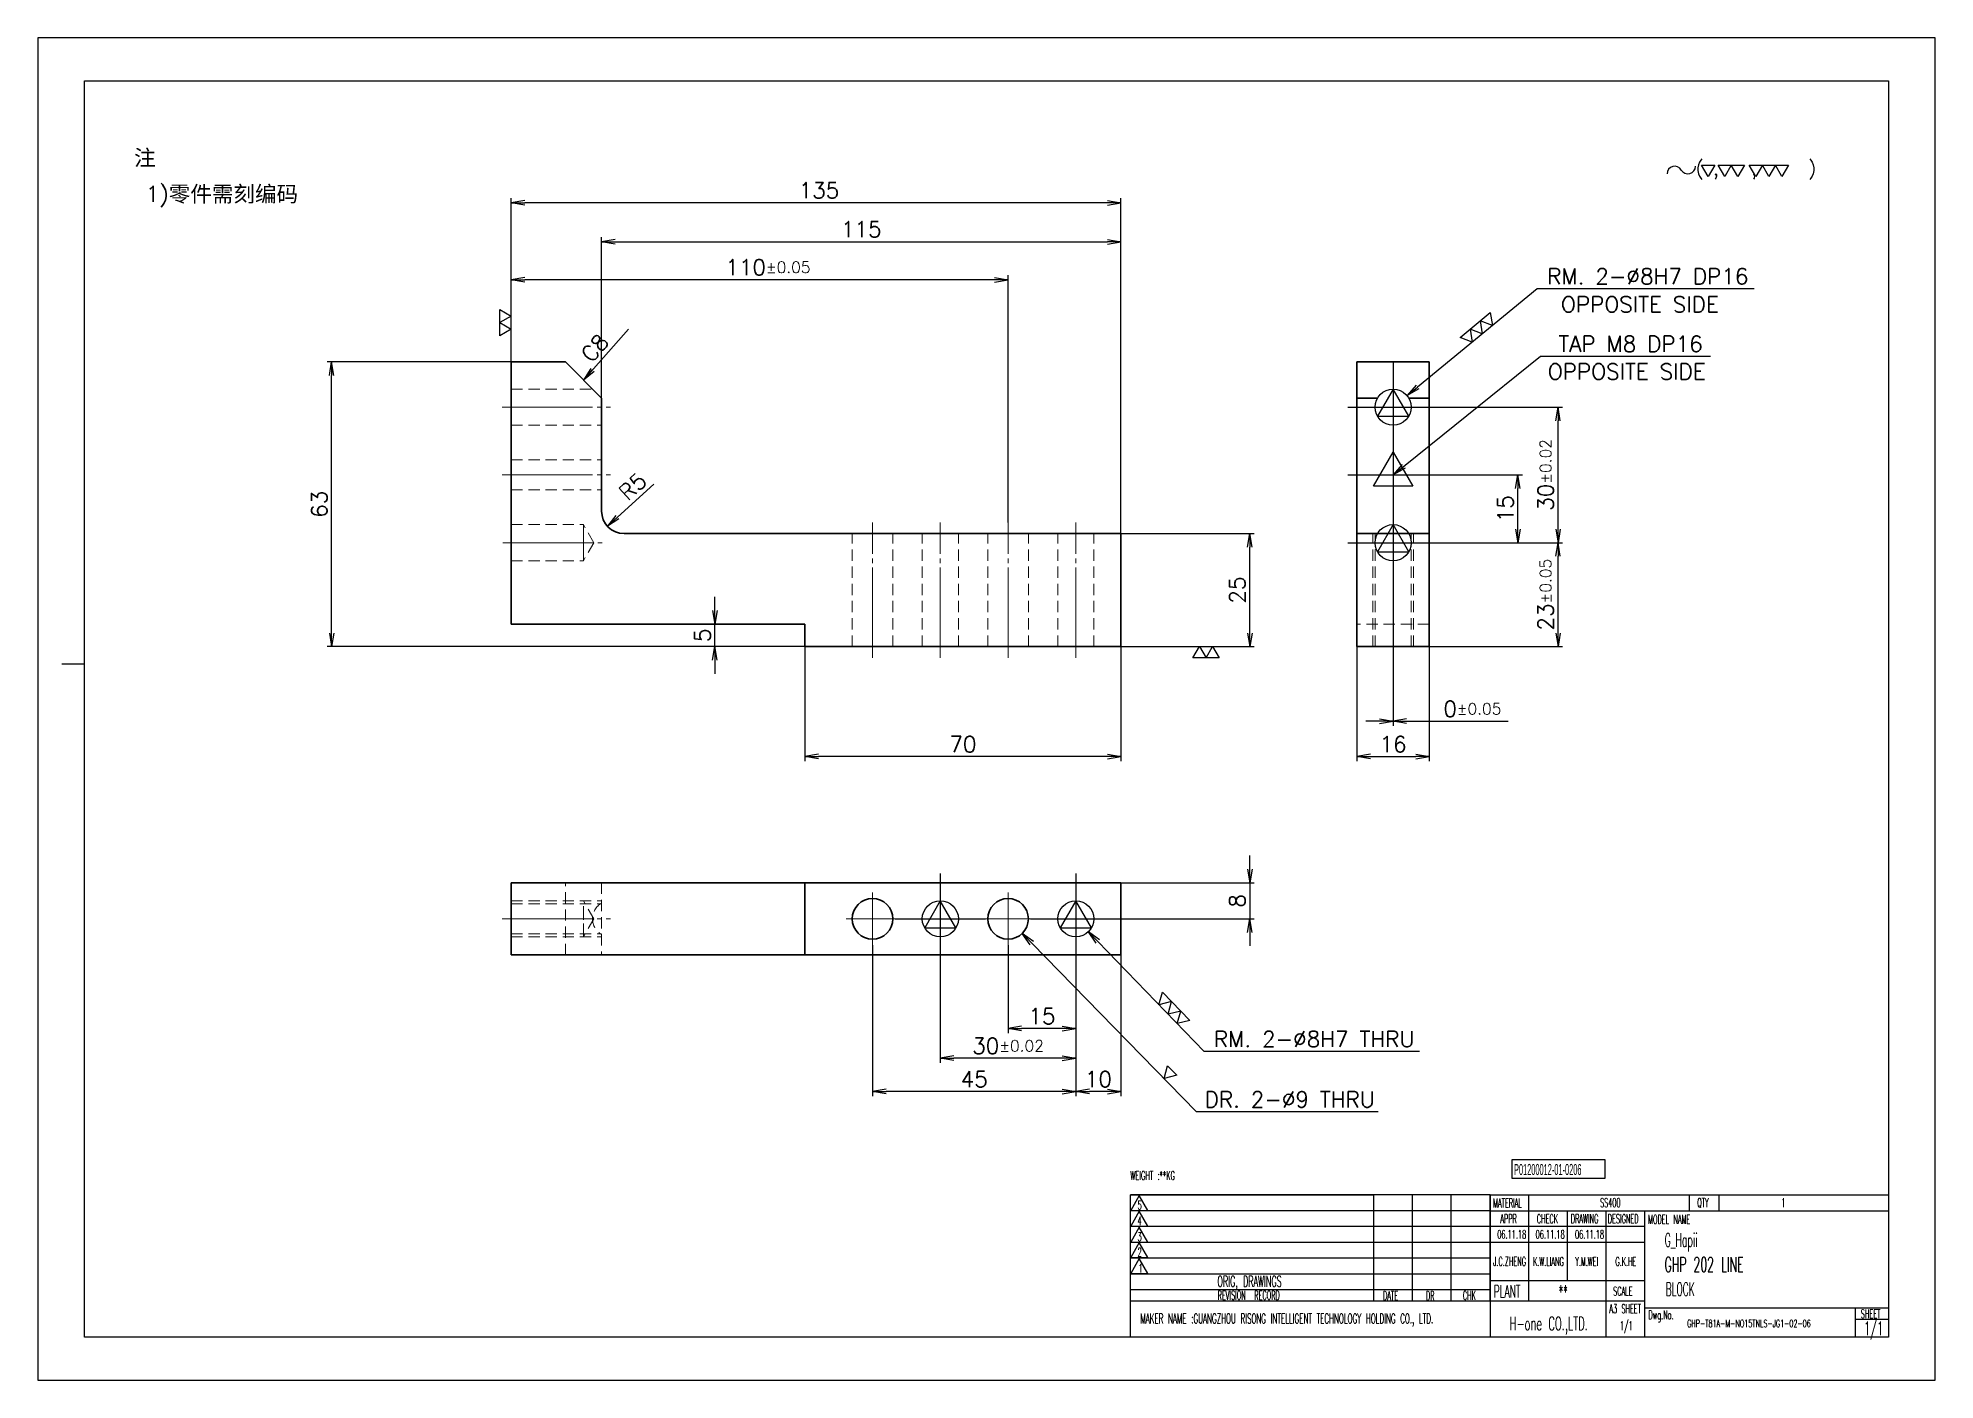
# Model space of a CAD drawing. Header units: millimetres. Extents: x 5606 to 13175, y -3239 to -2051.
# Drawn here: x 9297.2 to 9717.2, y -3239.2 to -2942.2 of the extents above; entities that cross this region are included whole.
import ezdxf
from ezdxf.enums import TextEntityAlignment as Align

# ---------------------------------------------------------------- set-up
doc = ezdxf.new("R2010")
doc.units = ezdxf.units.MM
doc.linetypes.add('CENTER-HOKUTO', pattern=[23, 20, -1, 1, -1])
doc.linetypes.add('HIDDEN-HOKUTO', pattern=[3.8, 2.5, -1.3])
doc.layers.add('AM_7', color=2, linetype='CENTER-HOKUTO', lineweight=30)
doc.layers.add('AM_HID', color=1, linetype='HIDDEN-HOKUTO', lineweight=25)
doc.layers.add('title_frame', color=7, linetype='Continuous')
doc.layers.add('word_dim', color=253, linetype='Continuous')
doc.styles.add('MX_NOTE_STANDARD', font='txt.shx', dxfattribs={"bigfont": 'bigfont.shx'})
doc.styles.get("Standard").update_dxf_attribs({"font": 'romans.shx', "bigfont": 'bigfont.shx'})
doc.dimstyles.new('RS1-1', dxfattribs={"dimtxt": 3.5, "dimasz": 3, "dimexe": 1, "dimexo": 0, "dimgap": 1, "dimtad": 3, "dimdsep": 46, "dimtxsty": 'Standard', "dimblk1": 'OPEN', "dimblk2": 'OPEN', "dimsah": 1, "dimcen": 0, "dimclrd": 256, "dimclre": 256, "dimclrt": 3, "dimazin": 2, "dimtfac": 1, "dimtmove": 0, "dimatfit": 3, "dimldrblk": 'OPEN', "dimfxl": 0, "dimtolj": 1, "dimtzin": 0, "dimarcsym": 0})

msp = doc.modelspace()

# ---------------------------------------------------------------- texts
at = {"ltscale": 2, "char_height": 3.5, "attachment_point": 1}
for s, insert, width in [('{\\fSimSun|b0|i0|c134|p2;\\C3;注}', (9318.445, -2966.95), 10.36469), ('{\\Fromans,bigfont|c134;\\C3;1)\\fSimSun|b0|i0|c134|p2;零件需刻编码}', (9321.011, -2974.957), 96.90613)]:
    msp.add_mtext(s, dxfattribs=dict(at, insert=insert, width=width))
at = {"linetype": 'Continuous', "insert": (9657.306, -3208.71), "char_height": 3, "width": 50.9, "attachment_point": 4}
msp.add_mtext('{\\W0.5;\\C3;G_Hapii }', dxfattribs=at)
at = {"color": 3, "linetype": 'Continuous', "insert": (9662.261, -3225.868), "char_height": 1.6, "width": 37.13137, "attachment_point": 1}
msp.add_mtext('{\\W0.65;GHP-T81A-M-NO15TNLS-JG1-02-06}', dxfattribs=at)
at = {"layer": 'title_frame', "color": 3, "style": 'MX_NOTE_STANDARD'}
for s, height, width, p in [('WEIGHT :**KG ', 1.96, 0.545, (9539.028, -3194.914)), ('SS400', 1.9728, 0.5341, (9643.002, -3200.932)), ('1', 1.973, 0.5341, (9683.13, -3200.932)), ('06.11.18', 1.9, 0.5341, (9620.216, -3207.906)), ('06.11.18', 1.9, 0.5341, (9628.727, -3207.906)), ('06.11.18', 1.9, 0.5341, (9637.445, -3207.906)), ('GHP 202 LINE', 3.3, 0.5341, (9657.268, -3215.279)), ('**', 2.74, 0.5341, (9633.822, -3220.961)), ('BLOCK', 2.94, 0.5, (9657.516, -3220.543)), ('H-one CO.,LTD.', 3, 0.5341, (9622.985, -3228.181)), ('A3 SHEET', 1.9728, 0.5341, (9645.058, -3224.407)), ('1/1', 1.9728, 0.5341, (9647.41, -3228.161)), ('1/1', 3, 0.5341, (9701.436, -3229.255))]:
    msp.add_text(s, height=height, dxfattribs=dict(at, width=width)).set_placement(p)
at = {"layer": 'title_frame', "color": 3, "style": 'MX_NOTE_STANDARD', "width": 0.5341}
for s, p in [('J.C.ZHENG', (9622.961, -3214.524)), ('K.W.LIANG', (9631.556, -3214.545)), ('Y.M.WEI', (9640.035, -3214.542)), ('G.K.HE', (9648.706, -3214.545))]:
    msp.add_text(s, height=1.9728, dxfattribs=at).set_placement(p, align=Align.BOTTOM_CENTER)
at = {"layer": 'title_frame', "color": 3, "insert": (9623.939, -3191.376), "char_height": 2.45, "width": 4.1107, "attachment_point": 1, "style": 'MX_NOTE_STANDARD'}
msp.add_mtext('{\\f3 of 9 Barcode|b0|i0|c0|p82;\\W0.5;P01200012-01-0206}', dxfattribs=at)
at = {"layer": 'word_dim', "color": 3, "linetype": 'Continuous', "ltscale": 2}
msp.add_text('C8', height=3.5, rotation=48.42492, dxfattribs=at).set_placement((9419.717, -3014.278))
at = {"layer": 'word_dim', "linetype": 'Continuous', "ltscale": 2, "char_height": 3.5, "width": 42.5417, "attachment_point": 1}
for insert in [(9634.334, -2999.404), (9631.424, -3014.261)]:
    msp.add_mtext('{\\C3;OPPOSITE SIDE}', dxfattribs=dict(at, insert=insert))
at = {"layer": 'word_dim', "color": 3, "linetype": 'Continuous', "ltscale": 2, "insert": (9633.768, -3011.646), "char_height": 3.5, "attachment_point": 7}
msp.add_mtext('TAP M8 DP16', dxfattribs=at)

# ---------------------------------------------------------------- blocks, each defined once
blk = doc.blocks.new('A$C404331B6')
at = {"layer": 'title_frame'}
for p, q in [((0, -31.5), (0, 0)), ((0, 0), (53.9, 0)), ((79.62, 0), (0, 0)), ((53.9, -23.5), (53.9, 0)), ((62.48, -23.5), (62.48, 0)), ((62.48, -23.5), (62.48, 0)), ((71.05, -23.5), (71.05, 0)), ((71.05, -23.5), (71.05, 0)), ((79.62, 0), (79.62, -31.5)), ((79.62, 0), (167.83, 0)), ((88.2, -23.5), (88.2, 0)), ((123.73, 0), (123.73, -3.5)), ((130.3, 0), (130.3, -3.5)), ((53.9, -3.5), (0, -3.5)), ((79.62, -3.5), (0, -3.5)), ((1.98, -0.12), (0.1, -3.45)), ((0.1, -3.45), (3.86, -3.45)), ((1.98, -3.6), (0.1, -6.92)), ((3.86, -3.45), (1.98, -0.12)), ((3.86, -6.92), (1.98, -3.6)), ((79.62, -3.5), (167.83, -3.5)), ((96.78, -18.9), (96.78, -3.5)), ((105.35, -31.5), (105.35, -3.5)), ((113.92, -31.5), (113.92, -3.5)), ((53.9, -7), (0, -7)), ((79.62, -7), (0, -7)), ((0.1, -6.92), (3.86, -6.92)), ((1.98, -7.13), (0.1, -10.45)), ((3.86, -10.45), (1.98, -7.13)), ((113.92, -7), (79.62, -7)), ((53.9, -10.5), (0, -10.5)), ((79.62, -10.5), (0, -10.5)), ((0.1, -10.45), (3.86, -10.45)), ((1.98, -10.54), (0.1, -13.87)), ((3.86, -13.87), (1.98, -10.54)), ((113.92, -10.5), (79.62, -10.5)), ((53.9, -14), (0, -14)), ((79.62, -14), (0, -14)), ((0.1, -13.87), (3.86, -13.87)), ((1.98, -14.07), (0.1, -17.4)), ((3.86, -17.4), (1.98, -14.07)), ((53.9, -17.5), (0, -17.5)), ((79.62, -17.5), (0, -17.5)), ((53.9, -21), (0, -21)), ((79.62, -21), (0, -21)), ((0.1, -17.4), (3.86, -17.4)), ((79.62, -18.9), (113.92, -18.9)), ((79.62, -23.5), (0, -23.5)), ((113.92, -23.5), (79.62, -23.5)), ((113.92, -25), (167.83, -25)), ((160.48, -25), (160.48, -31.5)), ((160.48, -27.5), (167.83, -27.5)), ((167.83, -31.5), (0, -31.5))]:
    blk.add_line(p, q, dxfattribs=at)
at = {"layer": 'title_frame', "color": 3, "style": 'MX_NOTE_STANDARD', "width": 0.5341}
for s, height, p in [('5', 1.92, (1.59, -3.22)), ('MATERIAL', 1.973, (80.3, -2.79)), ('QTY', 1.973, (125.5, -2.7)), ('4', 1.92, (1.59, -6.7)), ('3', 1.92, (1.59, -10.23)), ('APPR', 1.973, (81.89, -6.26)), ('CHECK', 1.973, (89.99, -6.26)), ('DRAWING', 1.973, (97.51, -6.26)), ('DESIGNED', 1.973, (105.7, -6.26)), ('MODEL NAME', 1.973, (114.63, -6.41)), ('2', 1.92, (1.59, -13.64)), ('1', 1.92, (1.78, -17.17)), ('ORIG, DRAWINGS', 2.4112, (19.27, -20.34)), ('PLANT', 2.74, (80.46, -22.73)), ('SCALE', 1.973, (106.88, -22.28)), ('REVISION  RECORD', 1.9728, (19.32, -23.18)), ('DATE', 1.973, (55.94, -23.26)), ('DR', 1.973, (65.43, -23.27)), ('CHK', 1.973, (73.61, -23.23)), ('MAKER NAME :GUANGZHOU RISONG INTELLIGENT TECHNOLOGY HOLDING CO., LTD.', 2.16, (2.22, -28.43)), ('Dwg.No.', 1.973, (114.71, -27.52)), ('SHEET', 1.973, (161.71, -27.29))]:
    blk.add_text(s, height=height, dxfattribs=at).set_placement(p)
blk = doc.blocks.new('shiage0')
at = {"layer": 'word_dim', "color": 3, "linetype": 'Continuous'}
for centre, start, end in [((1.69, 0), 30, 180), ((4.61, 1.69), 210, 0)]:
    blk.add_arc(centre, 1.69, start, end, dxfattribs=at)
blk = doc.blocks.new('10')
at = {"layer": 'title_frame', "color": 3, "linetype": 'Continuous'}
for points in [[(9.63, 2.65), (8.18, 5.15), (11.07, 5.15)], [(13.31, 2.65), (11.86, 5.15), (17.64, 5.15), (16.2, 2.65), (14.75, 5.15)], [(20.17, 2.65), (18.73, 5.15), (27.4, 5.15), (25.95, 2.65), (24.51, 5.15), (23.06, 2.65), (21.62, 5.15)]]:
    blk.add_lwpolyline(points, close=True, dxfattribs=at)
blk.add_blockref('shiage0', (0.52, 3.24), dxfattribs=at)
blk.add_text('( ,   ,     )', height=3, dxfattribs=at).set_placement((6.84, 2.97))
blk = doc.blocks.new('_Open')
at = {"color": 0, "lineweight": -2}
for p, q in [((-1, 0.17), (0, 0)), ((-1, -0.17), (0, 0)), ((0, 0), (-1, 0))]:
    blk.add_line(p, q, dxfattribs=at)
blk = doc.blocks.new('*D114')
at = {"layer": 'DEFPOINTS', "color": 0, "linetype": 'Continuous', "ltscale": 2}
for p in [(9536.93, -3051.89), (9565.44, -3051.89), (9536.93, -3076.89)]:
    blk.add_point(p, dxfattribs=at)
at = {"layer": 'word_dim', "linetype": 'Continuous', "lineweight": -2, "ltscale": 2}
for p, q in [((9536.93, -3051.89), (9566.44, -3051.89)), ((9565.44, -3073.89), (9565.44, -3054.89)), ((9536.93, -3076.89), (9566.44, -3076.89))]:
    blk.add_line(p, q, dxfattribs=at)
at = {"layer": 'word_dim', "linetype": 'Continuous', "lineweight": -2, "ltscale": 2, "xscale": 3, "yscale": 3, "zscale": 3}
for p, rotation in [((9565.44, -3051.89), 90), ((9565.44, -3076.89), 270)]:
    blk.add_blockref('_Open', p, dxfattribs=dict(at, rotation=rotation))
at = {"layer": 'word_dim', "color": 3, "linetype": 'Continuous', "ltscale": 2, "insert": (9562.69, -3064.39), "char_height": 3.5, "attachment_point": 5, "rotation": 90}
blk.add_mtext('\\A1;25', dxfattribs=at)
blk = doc.blocks.new('*D115')
at = {"layer": 'DEFPOINTS', "color": 0, "linetype": 'Continuous', "ltscale": 2}
for p in [(9466.93, -3076.89), (9536.93, -3076.89), (9466.93, -3101.23)]:
    blk.add_point(p, dxfattribs=at)
at = {"layer": 'word_dim', "linetype": 'Continuous', "lineweight": -2, "ltscale": 2}
for p, q in [((9466.93, -3076.89), (9466.93, -3102.23)), ((9536.93, -3076.89), (9536.93, -3102.23)), ((9533.93, -3101.23), (9469.93, -3101.23))]:
    blk.add_line(p, q, dxfattribs=at)
at = {"layer": 'word_dim', "linetype": 'Continuous', "lineweight": -2, "ltscale": 2, "xscale": 3, "yscale": 3, "zscale": 3, "rotation": 180}
blk.add_blockref('_Open', (9466.93, -3101.23), dxfattribs=at)
at = {"layer": 'word_dim', "linetype": 'Continuous', "lineweight": -2, "ltscale": 2, "xscale": 3, "yscale": 3, "zscale": 3}
blk.add_blockref('_Open', (9536.93, -3101.23), dxfattribs=at)
at = {"layer": 'word_dim', "color": 3, "linetype": 'Continuous', "ltscale": 2, "insert": (9501.93, -3098.48), "char_height": 3.5, "attachment_point": 5}
blk.add_mtext('\\A1;70', dxfattribs=at)
blk = doc.blocks.new('*D116')
at = {"layer": 'DEFPOINTS', "color": 0, "linetype": 'Continuous', "ltscale": 2}
for p in [(9401.93, -2978.67), (9401.93, -3013.89), (9536.93, -3051.89)]:
    blk.add_point(p, dxfattribs=at)
at = {"layer": 'word_dim', "linetype": 'Continuous', "lineweight": -2, "ltscale": 2}
for p, q in [((9401.93, -3013.89), (9401.93, -2977.67)), ((9536.93, -3051.89), (9536.93, -2977.67)), ((9533.93, -2978.67), (9404.93, -2978.67))]:
    blk.add_line(p, q, dxfattribs=at)
at = {"layer": 'word_dim', "linetype": 'Continuous', "lineweight": -2, "ltscale": 2, "xscale": 3, "yscale": 3, "zscale": 3, "rotation": 180}
blk.add_blockref('_Open', (9401.93, -2978.67), dxfattribs=at)
at = {"layer": 'word_dim', "linetype": 'Continuous', "lineweight": -2, "ltscale": 2, "xscale": 3, "yscale": 3, "zscale": 3}
blk.add_blockref('_Open', (9536.93, -2978.67), dxfattribs=at)
at = {"layer": 'word_dim', "color": 3, "linetype": 'Continuous', "ltscale": 2, "insert": (9470.07, -2975.92), "char_height": 3.5, "attachment_point": 5}
blk.add_mtext('\\A1;135', dxfattribs=at)
blk = doc.blocks.new('*D117')
at = {"layer": 'DEFPOINTS', "color": 0, "linetype": 'Continuous', "ltscale": 2}
for p in [(9536.93, -2987.28), (9421.93, -3021.89), (9536.93, -3051.89)]:
    blk.add_point(p, dxfattribs=at)
at = {"layer": 'word_dim', "linetype": 'Continuous', "lineweight": -2, "ltscale": 2}
for p, q in [((9421.93, -3021.89), (9421.93, -2986.28)), ((9424.93, -2987.28), (9533.93, -2987.28)), ((9536.93, -3051.89), (9536.93, -2986.28))]:
    blk.add_line(p, q, dxfattribs=at)
at = {"layer": 'word_dim', "linetype": 'Continuous', "lineweight": -2, "ltscale": 2, "xscale": 3, "yscale": 3, "zscale": 3, "rotation": 180}
blk.add_blockref('_Open', (9421.93, -2987.28), dxfattribs=at)
at = {"layer": 'word_dim', "linetype": 'Continuous', "lineweight": -2, "ltscale": 2, "xscale": 3, "yscale": 3, "zscale": 3}
blk.add_blockref('_Open', (9536.93, -2987.28), dxfattribs=at)
at = {"layer": 'word_dim', "color": 3, "linetype": 'Continuous', "ltscale": 2, "insert": (9479.43, -2984.53), "char_height": 3.5, "attachment_point": 5}
blk.add_mtext('\\A1;115', dxfattribs=at)
blk = doc.blocks.new('*D118')
at = {"layer": 'DEFPOINTS', "color": 0, "linetype": 'Continuous', "ltscale": 2}
for p in [(9426.93, -3046.89), (9423.22, -3050.25)]:
    blk.add_point(p, dxfattribs=at)
at = {"layer": 'word_dim', "linetype": 'Continuous', "lineweight": -2, "ltscale": 2}
blk.add_line((9433.51, -3040.93), (9425.45, -3048.23), dxfattribs=at)
at = {"layer": 'word_dim', "linetype": 'Continuous', "lineweight": -2, "ltscale": 2, "xscale": 3, "yscale": 3, "zscale": 3, "rotation": 222.1632521330685}
blk.add_blockref('_Open', (9423.22, -3050.25), dxfattribs=at)
at = {"layer": 'word_dim', "color": 3, "linetype": 'Continuous', "ltscale": 2, "insert": (9428.83, -3041.46), "char_height": 3.5, "attachment_point": 5, "rotation": 42.1633}
blk.add_mtext('\\A1;R5', dxfattribs=at)
blk = doc.blocks.new('*D119')
at = {"layer": 'DEFPOINTS', "color": 0, "linetype": 'Continuous', "ltscale": 2}
for p in [(9362.18, -3013.89), (9401.93, -3013.89), (9466.93, -3076.89)]:
    blk.add_point(p, dxfattribs=at)
at = {"layer": 'word_dim', "linetype": 'Continuous', "lineweight": -2, "ltscale": 2}
for p, q in [((9401.93, -3013.89), (9361.18, -3013.89)), ((9362.18, -3073.89), (9362.18, -3016.89)), ((9466.93, -3076.89), (9361.18, -3076.89))]:
    blk.add_line(p, q, dxfattribs=at)
at = {"layer": 'word_dim', "linetype": 'Continuous', "lineweight": -2, "ltscale": 2, "xscale": 3, "yscale": 3, "zscale": 3}
for p, rotation in [((9362.18, -3013.89), 90), ((9362.18, -3076.89), 270)]:
    blk.add_blockref('_Open', p, dxfattribs=dict(at, rotation=rotation))
at = {"layer": 'word_dim', "color": 3, "linetype": 'Continuous', "ltscale": 2, "insert": (9359.43, -3045.39), "char_height": 3.5, "attachment_point": 5, "rotation": 90}
blk.add_mtext('\\A1;63', dxfattribs=at)
blk = doc.blocks.new('*D120')
at = {"layer": 'DEFPOINTS', "color": 0, "linetype": 'Continuous', "ltscale": 2}
for p in [(9447.04, -3071.89), (9466.93, -3071.89), (9466.93, -3076.89)]:
    blk.add_point(p, dxfattribs=at)
at = {"layer": 'word_dim', "linetype": 'Continuous', "lineweight": -2, "ltscale": 2}
for p, q in [((9447.04, -3068.89), (9447.04, -3065.89)), ((9466.93, -3071.89), (9446.04, -3071.89)), ((9447.04, -3076.89), (9447.04, -3071.89)), ((9466.93, -3076.89), (9446.04, -3076.89)), ((9447.04, -3079.89), (9447.04, -3082.89))]:
    blk.add_line(p, q, dxfattribs=at)
at = {"layer": 'word_dim', "linetype": 'Continuous', "lineweight": -2, "ltscale": 2, "xscale": 3, "yscale": 3, "zscale": 3}
for p, rotation in [((9447.04, -3071.89), 270), ((9447.04, -3076.89), 90)]:
    blk.add_blockref('_Open', p, dxfattribs=dict(at, rotation=rotation))
at = {"layer": 'word_dim', "color": 3, "linetype": 'Continuous', "ltscale": 2, "insert": (9444.29, -3074.39), "char_height": 3.5, "attachment_point": 5, "rotation": 90}
blk.add_mtext('\\A1;5', dxfattribs=at)
blk = doc.blocks.new('*D121')
at = {"layer": 'DEFPOINTS', "color": 0, "linetype": 'Continuous', "ltscale": 2}
for p in [(9589.17, -3076.89), (9605.17, -3076.89), (9605.17, -3101.23)]:
    blk.add_point(p, dxfattribs=at)
at = {"layer": 'word_dim', "linetype": 'Continuous', "lineweight": -2, "ltscale": 2}
for p, q in [((9589.17, -3076.89), (9589.17, -3102.23)), ((9605.17, -3076.89), (9605.17, -3102.23)), ((9592.17, -3101.23), (9602.17, -3101.23))]:
    blk.add_line(p, q, dxfattribs=at)
at = {"layer": 'word_dim', "linetype": 'Continuous', "lineweight": -2, "ltscale": 2, "xscale": 3, "yscale": 3, "zscale": 3, "rotation": 180}
blk.add_blockref('_Open', (9589.17, -3101.23), dxfattribs=at)
at = {"layer": 'word_dim', "linetype": 'Continuous', "lineweight": -2, "ltscale": 2, "xscale": 3, "yscale": 3, "zscale": 3}
blk.add_blockref('_Open', (9605.17, -3101.23), dxfattribs=at)
at = {"layer": 'word_dim', "color": 3, "linetype": 'Continuous', "ltscale": 2, "insert": (9597.17, -3098.48), "char_height": 3.5, "attachment_point": 5}
blk.add_mtext('\\A1;16', dxfattribs=at)
blk = doc.blocks.new('MARK_8PIN')
at = {"color": 3, "linetype": 'Continuous'}
blk.add_lwpolyline([(0, 4), (-3.46, -2), (3.46, -2)], close=True, dxfattribs=at)
blk.add_circle((0, 0), 4, dxfattribs=at)
blk = doc.blocks.new('MARK_CENTER')
at = {"color": 2, "linetype": 'CENTER-HOKUTO'}
for p, q in [((0, 10), (0, -10)), ((-10, 0), (10, 0))]:
    blk.add_line(p, q, dxfattribs=at)
blk = doc.blocks.new('*D122')
at = {"layer": 'DEFPOINTS', "color": 0, "linetype": 'Continuous', "ltscale": 2}
for p in [(9536.93, -3129.13), (9536.93, -3137.13), (9565.44, -3137.13)]:
    blk.add_point(p, dxfattribs=at)
at = {"layer": 'word_dim', "linetype": 'Continuous', "lineweight": -2, "ltscale": 2}
for p, q in [((9565.44, -3126.13), (9565.44, -3123.13)), ((9536.93, -3129.13), (9566.44, -3129.13)), ((9565.44, -3129.13), (9565.44, -3137.13)), ((9536.93, -3137.13), (9566.44, -3137.13)), ((9565.44, -3140.13), (9565.44, -3143.13))]:
    blk.add_line(p, q, dxfattribs=at)
at = {"layer": 'word_dim', "linetype": 'Continuous', "lineweight": -2, "ltscale": 2, "xscale": 3, "yscale": 3, "zscale": 3}
for p, rotation in [((9565.44, -3129.13), 270), ((9565.44, -3137.13), 90)]:
    blk.add_blockref('_Open', p, dxfattribs=dict(at, rotation=rotation))
at = {"layer": 'word_dim', "color": 3, "linetype": 'Continuous', "ltscale": 2, "insert": (9562.69, -3133.13), "char_height": 3.5, "attachment_point": 5, "rotation": 90}
blk.add_mtext('\\A1;8', dxfattribs=at)
blk = doc.blocks.new('*D123')
at = {"layer": 'DEFPOINTS', "color": 0, "linetype": 'Continuous', "ltscale": 2}
for p in [(9536.93, -3145.13), (9526.93, -3147.13), (9526.93, -3175.36)]:
    blk.add_point(p, dxfattribs=at)
at = {"layer": 'word_dim', "linetype": 'Continuous', "lineweight": -2, "ltscale": 2}
for p, q in [((9536.93, -3145.13), (9536.93, -3176.36)), ((9526.93, -3147.13), (9526.93, -3176.36)), ((9533.93, -3175.36), (9529.93, -3175.36))]:
    blk.add_line(p, q, dxfattribs=at)
at = {"layer": 'word_dim', "linetype": 'Continuous', "lineweight": -2, "ltscale": 2, "xscale": 3, "yscale": 3, "zscale": 3, "rotation": 180}
blk.add_blockref('_Open', (9526.93, -3175.36), dxfattribs=at)
at = {"layer": 'word_dim', "linetype": 'Continuous', "lineweight": -2, "ltscale": 2, "xscale": 3, "yscale": 3, "zscale": 3}
blk.add_blockref('_Open', (9536.93, -3175.36), dxfattribs=at)
at = {"layer": 'word_dim', "color": 3, "linetype": 'Continuous', "ltscale": 2, "insert": (9531.93, -3172.61), "char_height": 3.5, "attachment_point": 5}
blk.add_mtext('\\A1;10', dxfattribs=at)
blk = doc.blocks.new('*D124')
at = {"layer": 'DEFPOINTS', "color": 0, "linetype": 'Continuous', "ltscale": 2}
for p in [(9496.93, -3147.13), (9526.93, -3147.13), (9496.93, -3167.99)]:
    blk.add_point(p, dxfattribs=at)
at = {"layer": 'word_dim', "linetype": 'Continuous', "lineweight": -2, "ltscale": 2}
for p, q in [((9496.93, -3147.13), (9496.93, -3168.99)), ((9526.93, -3147.13), (9526.93, -3168.99)), ((9523.93, -3167.99), (9499.93, -3167.99))]:
    blk.add_line(p, q, dxfattribs=at)
at = {"layer": 'word_dim', "linetype": 'Continuous', "lineweight": -2, "ltscale": 2, "xscale": 3, "yscale": 3, "zscale": 3, "rotation": 180}
blk.add_blockref('_Open', (9496.93, -3167.99), dxfattribs=at)
at = {"layer": 'word_dim', "linetype": 'Continuous', "lineweight": -2, "ltscale": 2, "xscale": 3, "yscale": 3, "zscale": 3}
blk.add_blockref('_Open', (9526.93, -3167.99), dxfattribs=at)
at = {"layer": 'word_dim', "color": 3, "linetype": 'Continuous', "ltscale": 2, "insert": (9511.93, -3165.24), "char_height": 3.5, "attachment_point": 5}
blk.add_mtext('\\A1;30{\\H0.715x;%%p0.02}', dxfattribs=at)
blk = doc.blocks.new('*D125')
at = {"layer": 'DEFPOINTS', "color": 0, "linetype": 'Continuous', "ltscale": 2}
for p in [(9511.93, -3142.98), (9526.93, -3147.13), (9511.93, -3161.41)]:
    blk.add_point(p, dxfattribs=at)
at = {"layer": 'word_dim', "linetype": 'Continuous', "lineweight": -2, "ltscale": 2}
for p, q in [((9511.93, -3142.98), (9511.93, -3162.41)), ((9526.93, -3147.13), (9526.93, -3162.41)), ((9523.93, -3161.41), (9514.93, -3161.41))]:
    blk.add_line(p, q, dxfattribs=at)
at = {"layer": 'word_dim', "linetype": 'Continuous', "lineweight": -2, "ltscale": 2, "xscale": 3, "yscale": 3, "zscale": 3, "rotation": 180}
blk.add_blockref('_Open', (9511.93, -3161.41), dxfattribs=at)
at = {"layer": 'word_dim', "linetype": 'Continuous', "lineweight": -2, "ltscale": 2, "xscale": 3, "yscale": 3, "zscale": 3}
blk.add_blockref('_Open', (9526.93, -3161.41), dxfattribs=at)
at = {"layer": 'word_dim', "color": 3, "linetype": 'Continuous', "ltscale": 2, "insert": (9519.43, -3158.66), "char_height": 3.5, "attachment_point": 5}
blk.add_mtext('\\A1;15', dxfattribs=at)
blk = doc.blocks.new('*D126')
at = {"layer": 'DEFPOINTS', "color": 0, "linetype": 'Continuous', "ltscale": 2}
for p in [(9481.93, -3142.98), (9526.93, -3147.13), (9481.93, -3175.36)]:
    blk.add_point(p, dxfattribs=at)
at = {"layer": 'word_dim', "linetype": 'Continuous', "lineweight": -2, "ltscale": 2}
for p, q in [((9481.93, -3142.98), (9481.93, -3176.36)), ((9526.93, -3147.13), (9526.93, -3176.36)), ((9523.93, -3175.36), (9484.93, -3175.36))]:
    blk.add_line(p, q, dxfattribs=at)
at = {"layer": 'word_dim', "linetype": 'Continuous', "lineweight": -2, "ltscale": 2, "xscale": 3, "yscale": 3, "zscale": 3, "rotation": 180}
blk.add_blockref('_Open', (9481.93, -3175.36), dxfattribs=at)
at = {"layer": 'word_dim', "linetype": 'Continuous', "lineweight": -2, "ltscale": 2, "xscale": 3, "yscale": 3, "zscale": 3}
blk.add_blockref('_Open', (9526.93, -3175.36), dxfattribs=at)
at = {"layer": 'word_dim', "color": 3, "linetype": 'Continuous', "ltscale": 2, "insert": (9504.43, -3172.61), "char_height": 3.5, "attachment_point": 5}
blk.add_mtext('\\A1;45', dxfattribs=at)
blk = doc.blocks.new('*D127')
at = {"layer": 'DEFPOINTS', "color": 0, "linetype": 'Continuous', "ltscale": 2}
for p in [(9524.15, -3134.26), (9529.71, -3140.01)]:
    blk.add_point(p, dxfattribs=at)
at = {"layer": 'word_dim', "linetype": 'Continuous', "lineweight": -2, "ltscale": 2}
for p, q in [((9555.34, -3166.49), (9531.8, -3142.16)), ((9603.04, -3166.49), (9555.34, -3166.49))]:
    blk.add_line(p, q, dxfattribs=at)
at = {"layer": 'word_dim', "linetype": 'Continuous', "lineweight": -2, "ltscale": 2, "xscale": 3, "yscale": 3, "zscale": 3, "rotation": 134.0529559929655}
blk.add_blockref('_Open', (9529.71, -3140.01), dxfattribs=at)
at = {"layer": 'word_dim', "color": 3, "linetype": 'Continuous', "ltscale": 2, "insert": (9579.69, -3163.74), "char_height": 3.5, "attachment_point": 5}
blk.add_mtext('\\A1;RM. 2-∅8H7 THRU', dxfattribs=at)
blk = doc.blocks.new('shiage3')
at = {"layer": 'word_dim', "color": 3, "linetype": 'Continuous'}
for p, q in [((-1.44, 2.5), (7.22, 2.5)), ((0, 0), (-1.44, 2.5)), ((1.44, 2.5), (0, 0)), ((2.89, 0), (1.44, 2.5)), ((4.33, 2.5), (2.89, 0)), ((5.77, 0), (4.33, 2.5)), ((7.22, 2.5), (5.77, 0))]:
    blk.add_line(p, q, dxfattribs=at)
blk = doc.blocks.new('*D128')
at = {"layer": 'DEFPOINTS', "color": 0, "linetype": 'Continuous', "ltscale": 2}
for p in [(9508.78, -3133.91), (9515.08, -3140.35)]:
    blk.add_point(p, dxfattribs=at)
at = {"layer": 'word_dim', "linetype": 'Continuous', "lineweight": -2, "ltscale": 2}
for p, q in [((9553.68, -3179.85), (9517.17, -3142.49)), ((9593.88, -3179.85), (9553.68, -3179.85))]:
    blk.add_line(p, q, dxfattribs=at)
at = {"layer": 'word_dim', "linetype": 'Continuous', "lineweight": -2, "ltscale": 2, "xscale": 3, "yscale": 3, "zscale": 3, "rotation": 134.3438970497246}
blk.add_blockref('_Open', (9515.08, -3140.35), dxfattribs=at)
at = {"layer": 'word_dim', "color": 3, "linetype": 'Continuous', "ltscale": 2, "insert": (9574.28, -3177.1), "char_height": 3.5, "attachment_point": 5}
blk.add_mtext('\\A1;DR. 2-∅9 THRU', dxfattribs=at)
blk = doc.blocks.new('shiage1')
at = {"layer": 'word_dim', "color": 3, "linetype": 'Continuous'}
for p, q in [((0, 0), (-1.44, 2.5)), ((-1.44, 2.5), (1.44, 2.5)), ((1.44, 2.5), (0, 0))]:
    blk.add_line(p, q, dxfattribs=at)
blk = doc.blocks.new('*D129')
at = {"layer": 'DEFPOINTS', "color": 0, "linetype": 'Continuous', "ltscale": 2}
for p in [(9401.93, -2995.7), (9401.93, -3013.89), (9511.93, -3049.39)]:
    blk.add_point(p, dxfattribs=at)
at = {"layer": 'word_dim', "linetype": 'Continuous', "lineweight": -2, "ltscale": 2}
for p, q in [((9401.93, -3013.89), (9401.93, -2994.7)), ((9508.93, -2995.7), (9404.93, -2995.7)), ((9511.93, -3049.39), (9511.93, -2994.7))]:
    blk.add_line(p, q, dxfattribs=at)
at = {"layer": 'word_dim', "linetype": 'Continuous', "lineweight": -2, "ltscale": 2, "xscale": 3, "yscale": 3, "zscale": 3, "rotation": 180}
blk.add_blockref('_Open', (9401.93, -2995.7), dxfattribs=at)
at = {"layer": 'word_dim', "linetype": 'Continuous', "lineweight": -2, "ltscale": 2, "xscale": 3, "yscale": 3, "zscale": 3}
blk.add_blockref('_Open', (9511.93, -2995.7), dxfattribs=at)
at = {"layer": 'word_dim', "color": 3, "linetype": 'Continuous', "ltscale": 2, "insert": (9458.77, -2992.95), "char_height": 3.5, "attachment_point": 5}
blk.add_mtext('\\A1;110{\\H0.715x;%%p0.05}', dxfattribs=at)
blk = doc.blocks.new('MARK_M8BOLT')
at = {"color": 3, "linetype": 'Continuous'}
for p, q in [((-2.17, -1.25), (0, 2.5)), ((0, 2.5), (2.17, -1.25)), ((2.17, -1.25), (-2.17, -1.25))]:
    blk.add_line(p, q, dxfattribs=at)
blk = doc.blocks.new('*D130')
at = {"layer": 'DEFPOINTS', "color": 0, "linetype": 'Continuous', "ltscale": 2}
for p in [(9607.17, -3053.89), (9633.68, -3053.89), (9605.17, -3076.89)]:
    blk.add_point(p, dxfattribs=at)
at = {"layer": 'word_dim', "linetype": 'Continuous', "lineweight": -2, "ltscale": 2}
for p, q in [((9607.17, -3053.89), (9634.68, -3053.89)), ((9633.68, -3073.89), (9633.68, -3056.89)), ((9605.17, -3076.89), (9634.68, -3076.89))]:
    blk.add_line(p, q, dxfattribs=at)
at = {"layer": 'word_dim', "linetype": 'Continuous', "lineweight": -2, "ltscale": 2, "xscale": 3, "yscale": 3, "zscale": 3}
for p, rotation in [((9633.68, -3053.89), 90), ((9633.68, -3076.89), 270)]:
    blk.add_blockref('_Open', p, dxfattribs=dict(at, rotation=rotation))
at = {"layer": 'word_dim', "color": 3, "linetype": 'Continuous', "ltscale": 2, "insert": (9630.93, -3065.39), "char_height": 3.5, "attachment_point": 5, "rotation": 90}
blk.add_mtext('\\A1;23{\\H0.715x;%%p0.05}', dxfattribs=at)
blk = doc.blocks.new('*D131')
at = {"layer": 'DEFPOINTS', "color": 0, "linetype": 'Continuous', "ltscale": 2}
for p in [(9607.17, -3023.89), (9633.68, -3023.89), (9607.17, -3053.89)]:
    blk.add_point(p, dxfattribs=at)
at = {"layer": 'word_dim', "linetype": 'Continuous', "lineweight": -2, "ltscale": 2}
for p, q in [((9607.17, -3023.89), (9634.68, -3023.89)), ((9633.68, -3050.89), (9633.68, -3026.89)), ((9607.17, -3053.89), (9634.68, -3053.89))]:
    blk.add_line(p, q, dxfattribs=at)
at = {"layer": 'word_dim', "linetype": 'Continuous', "lineweight": -2, "ltscale": 2, "xscale": 3, "yscale": 3, "zscale": 3}
for p, rotation in [((9633.68, -3023.89), 90), ((9633.68, -3053.89), 270)]:
    blk.add_blockref('_Open', p, dxfattribs=dict(at, rotation=rotation))
at = {"layer": 'word_dim', "color": 3, "linetype": 'Continuous', "ltscale": 2, "insert": (9630.93, -3038.89), "char_height": 3.5, "attachment_point": 5, "rotation": 90}
blk.add_mtext('\\A1;30{\\H0.715x;%%p0.02}', dxfattribs=at)
blk = doc.blocks.new('*D132')
at = {"layer": 'DEFPOINTS', "color": 0, "linetype": 'Continuous', "ltscale": 2}
for p in [(9607.17, -3038.89), (9624.8, -3038.89), (9607.17, -3053.89)]:
    blk.add_point(p, dxfattribs=at)
at = {"layer": 'word_dim', "linetype": 'Continuous', "lineweight": -2, "ltscale": 2}
for p, q in [((9607.17, -3038.89), (9625.8, -3038.89)), ((9624.8, -3050.89), (9624.8, -3041.89)), ((9607.17, -3053.89), (9625.8, -3053.89))]:
    blk.add_line(p, q, dxfattribs=at)
at = {"layer": 'word_dim', "linetype": 'Continuous', "lineweight": -2, "ltscale": 2, "xscale": 3, "yscale": 3, "zscale": 3}
for p, rotation in [((9624.8, -3038.89), 90), ((9624.8, -3053.89), 270)]:
    blk.add_blockref('_Open', p, dxfattribs=dict(at, rotation=rotation))
at = {"layer": 'word_dim', "color": 3, "linetype": 'Continuous', "ltscale": 2, "insert": (9622.05, -3046.39), "char_height": 3.5, "attachment_point": 5, "rotation": 90}
blk.add_mtext('\\A1;15', dxfattribs=at)
blk = doc.blocks.new('*D133')
at = {"layer": 'DEFPOINTS', "color": 0, "linetype": 'Continuous', "ltscale": 2}
for p in [(9597.17, -3063.89), (9597.17, -3079.39), (9597.17, -3093.41)]:
    blk.add_point(p, dxfattribs=at)
at = {"layer": 'word_dim', "linetype": 'Continuous', "lineweight": -2, "ltscale": 2}
for p, q in [((9597.17, -3063.89), (9597.17, -3094.41)), ((9597.17, -3079.39), (9597.17, -3094.41)), ((9594.17, -3093.41), (9591.17, -3093.41)), ((9600.17, -3093.41), (9622.67, -3093.41))]:
    blk.add_line(p, q, dxfattribs=at)
at = {"layer": 'word_dim', "linetype": 'Continuous', "lineweight": -2, "ltscale": 2, "xscale": 3, "yscale": 3, "zscale": 3}
blk.add_blockref('_Open', (9597.17, -3093.41), dxfattribs=at)
at = {"layer": 'word_dim', "linetype": 'Continuous', "lineweight": -2, "ltscale": 2, "xscale": 3, "yscale": 3, "zscale": 3, "rotation": 180}
blk.add_blockref('_Open', (9597.17, -3093.41), dxfattribs=at)
at = {"layer": 'word_dim', "color": 3, "linetype": 'Continuous', "ltscale": 2, "insert": (9614.72, -3090.66), "char_height": 3.5, "attachment_point": 5}
blk.add_mtext('\\A1;0{\\H0.715x;%%p0.05}', dxfattribs=at)
blk = doc.blocks.new('*D134')
at = {"layer": 'DEFPOINTS', "color": 0, "linetype": 'Continuous', "ltscale": 2}
for p in [(9600.26, -3021.35), (9594.08, -3026.43)]:
    blk.add_point(p, dxfattribs=at)
at = {"layer": 'word_dim', "linetype": 'Continuous', "lineweight": -2, "ltscale": 2}
for p, q in [((9629.04, -2997.69), (9602.58, -3019.45)), ((9677.07, -2997.69), (9629.04, -2997.69))]:
    blk.add_line(p, q, dxfattribs=at)
at = {"layer": 'word_dim', "linetype": 'Continuous', "lineweight": -2, "ltscale": 2, "xscale": 3, "yscale": 3, "zscale": 3, "rotation": 219.4232451876811}
blk.add_blockref('_Open', (9600.26, -3021.35), dxfattribs=at)
at = {"layer": 'word_dim', "color": 3, "linetype": 'Continuous', "ltscale": 2, "insert": (9653.56, -2994.94), "char_height": 3.5, "attachment_point": 5}
blk.add_mtext('\\A1;RM. 2-∅8H7 DP16', dxfattribs=at)

# ---------------------------------------------------------------- dimensions: what is measured, and where the dimension line sits
at = {"layer": 'word_dim', "linetype": 'Continuous', "ltscale": 2}
for base, p1, p2, picture, middle in [((9401.93, -2978.674), (9536.93, -3051.891), (9401.93, -3013.891), '*D116', (9470.069, -2978.674)), ((9536.93, -2987.276), (9421.93, -3021.891), (9536.93, -3051.891), '*D117', (9479.43, -2987.276))]:
    dim = msp.add_linear_dim(base=base, p1=p1, p2=p2, dimstyle='RS1-1', dxfattribs=at)
    dim.commit()
    dim.dimension.update_dxf_attribs({"geometry": picture, "text_midpoint": middle, "dimtype": 160})
for p1, p2, text, picture, middle in [((9594.08, -3026.431), (9600.26, -3021.351), 'RM. 2-<>H7 DP16', '*D134', (9653.556, -2997.691)), ((9508.785, -3133.913), (9515.075, -3140.349), 'DR. 2-<> THRU', '*D128', (9574.283, -3179.851)), ((9524.149, -3134.256), (9529.711, -3140.006), 'RM. 2-<>H7 THRU', '*D127', (9579.686, -3166.491))]:
    dim = msp.add_diameter_dim_2p(p1=p1, p2=p2, text=text, dimstyle='RS1-1', override={"dimtoh": 1, "dimtofl": 0}, dxfattribs=at)
    dim.commit()
    dim.dimension.update_dxf_attribs({"geometry": picture, "text_midpoint": middle, "dimtype": 163})
for base, p1, p2, picture, middle in [((9401.93, -2995.698), (9511.93, -3049.391), (9401.93, -3013.891), '*D129', (9458.771, -2995.698)), ((9597.170148146, -3093.409680479), (9597.170148146, -3063.890764459), (9597.170148146, -3079.390764459), '*D133', (9614.715802349, -3093.409680479))]:
    dim = msp.add_linear_dim(base=base, p1=p1, p2=p2, text='<>{\\H0.715x;%%p0.05}', dimstyle='RS1-1', dxfattribs=at)
    dim.commit()
    dim.dimension.update_dxf_attribs({"geometry": picture, "text_midpoint": middle, "dimtype": 160})
for base, p1, p2, picture, middle in [((9362.179, -3013.891), (9466.93, -3076.891), (9401.93, -3013.891), '*D119', (9359.429, -3045.391)), ((9624.798, -3038.891), (9607.17, -3053.891), (9607.17, -3038.891), '*D132', (9622.048, -3046.391)), ((9565.441, -3051.891), (9536.93, -3076.891), (9536.93, -3051.891), '*D114', (9562.691, -3064.391)), ((9447.038, -3071.891), (9466.93, -3076.891), (9466.93, -3071.891), '*D120', (9444.288, -3074.391)), ((9565.441, -3137.131), (9536.93, -3129.131), (9536.93, -3137.131), '*D122', (9562.691, -3133.131))]:
    dim = msp.add_linear_dim(base=base, p1=p1, p2=p2, angle=90, dimstyle='RS1-1', dxfattribs=at)
    dim.commit()
    dim.dimension.update_dxf_attribs({"geometry": picture, "text_midpoint": middle})
for base, p1, p2, text, picture, middle in [((9633.681, -3023.891), (9607.17, -3053.891), (9607.17, -3023.891), '<>{\\H0.715x;%%p0.02}', '*D131', (9630.931, -3038.891)), ((9633.681, -3053.891), (9605.17, -3076.891), (9607.17, -3053.891), '<>{\\H0.715x;%%p0.05}', '*D130', (9630.931, -3065.391))]:
    dim = msp.add_linear_dim(base=base, p1=p1, p2=p2, angle=90, text=text, dimstyle='RS1-1', dxfattribs=at)
    dim.commit()
    dim.dimension.update_dxf_attribs({"geometry": picture, "text_midpoint": middle})
dim = msp.add_radius_dim(center=(9426.93, -3046.891), mpoint=(9423.224, -3050.247), dimstyle='RS1-1', override={"dimtmove": 1}, dxfattribs=at)
dim.commit()
dim.dimension.update_dxf_attribs({"geometry": '*D118', "text_midpoint": (9430.674, -3043.501), "dimtype": 164})
for base, p1, p2, picture, middle in [((9466.93, -3101.23), (9536.93, -3076.891), (9466.93, -3076.891), '*D115', (9501.93, -3098.48)), ((9605.17, -3101.23), (9589.17, -3076.891), (9605.17, -3076.891), '*D121', (9597.17, -3098.48)), ((9481.93, -3175.357), (9526.93, -3147.131), (9481.93, -3142.981), '*D126', (9504.43, -3172.607)), ((9511.93, -3161.412), (9526.93, -3147.131), (9511.93, -3142.981), '*D125', (9519.43, -3158.662)), ((9526.93, -3175.357), (9536.93, -3145.131), (9526.93, -3147.131), '*D123', (9531.93, -3172.607))]:
    dim = msp.add_linear_dim(base=base, p1=p1, p2=p2, dimstyle='RS1-1', dxfattribs=at)
    dim.commit()
    dim.dimension.update_dxf_attribs({"geometry": picture, "text_midpoint": middle})
dim = msp.add_linear_dim(base=(9496.93, -3167.985), p1=(9526.93, -3147.131), p2=(9496.93, -3147.131), text='<>{\\H0.715x;%%p0.02}', dimstyle='RS1-1', dxfattribs=at)
dim.commit()
dim.dimension.update_dxf_attribs({"geometry": '*D124', "text_midpoint": (9511.93, -3165.235)})

# ---------------------------------------------------------------- linework, layer by layer
at = {"color": 7, "lineweight": 35, "ltscale": 0.3}
msp.add_line((9413.93, -3013.891), (9401.93, -3013.891), dxfattribs=at)
at = {"color": 7, "lineweight": 35}
for p, q in [((9401.93, -3013.891), (9401.93, -3071.891)), ((9421.93, -3046.891), (9421.93, -3021.891)), ((9589.17, -3046.891), (9589.17, -3021.891)), ((9605.17, -3021.891), (9605.17, -3046.891)), ((9426.93, -3051.891), (9536.93, -3051.891)), ((9536.93, -3076.891), (9536.93, -3051.891)), ((9589.17, -3076.891), (9589.17, -3051.891)), ((9605.17, -3076.891), (9605.17, -3051.891)), ((9401.93, -3071.891), (9466.93, -3071.891)), ((9536.93, -3076.891), (9466.93, -3076.891)), ((9401.93, -3129.131), (9466.93, -3129.131)), ((9536.93, -3129.131), (9466.93, -3129.131)), ((9401.93, -3145.131), (9466.93, -3145.131)), ((9466.93, -3145.131), (9536.93, -3145.131))]:
    msp.add_line(p, q, dxfattribs=at)
at = {"color": 7, "lineweight": 35, "ltscale": 0.282843}
msp.add_line((9421.93, -3021.891), (9413.93, -3013.891), dxfattribs=at)
at = {"color": 7, "lineweight": 35, "ltscale": 0.4}
for p, q in [((9605.17, -3013.891), (9589.17, -3013.891)), ((9605.17, -3051.891), (9589.17, -3051.891)), ((9605.17, -3076.891), (9589.17, -3076.891)), ((9401.93, -3145.131), (9401.93, -3129.131)), ((9466.93, -3145.131), (9466.93, -3129.131)), ((9536.93, -3145.131), (9536.93, -3129.131))]:
    msp.add_line(p, q, dxfattribs=at)
at = {"color": 7, "lineweight": 35, "ltscale": 0.2}
for p, q in [((9589.17, -3021.891), (9589.17, -3013.891)), ((9605.17, -3013.891), (9605.17, -3021.891))]:
    msp.add_line(p, q, dxfattribs=at)
at = {"color": 7, "lineweight": 35, "ltscale": 0.113397}
for p, q in [((9593.706, -3021.891), (9589.17, -3021.891)), ((9605.17, -3021.891), (9600.634, -3021.891))]:
    msp.add_line(p, q, dxfattribs=at)
at = {"color": 7, "lineweight": 35, "ltscale": 0.125}
for p, q in [((9589.17, -3046.891), (9589.17, -3051.891)), ((9605.17, -3046.891), (9605.17, -3051.891)), ((9466.93, -3076.891), (9466.93, -3071.891))]:
    msp.add_line(p, q, dxfattribs=at)
at = {"color": 7, "lineweight": 35}
for centre in [(9481.93, -3137.131), (9511.93, -3137.131)]:
    msp.add_circle(centre, 4.5, dxfattribs=at)
msp.add_arc((9426.93, -3046.891), 5, 180.00001, 270, dxfattribs=at)
at = {"layer": 'AM_7', "color": 2, "lineweight": 13}
for p, q in [((9597.17, -3018.691), (9597.17, -3029.091)), ((9399.93, -3023.891), (9423.93, -3023.891)), ((9399.93, -3038.891), (9423.93, -3038.891)), ((9597.17, -3048.691), (9597.17, -3059.091)), ((9481.93, -3079.391), (9481.93, -3049.391)), ((9496.93, -3079.391), (9496.93, -3049.391)), ((9511.93, -3079.391), (9511.93, -3049.391)), ((9526.93, -3079.391), (9526.93, -3049.391)), ((9597.17, -3079.391), (9597.17, -3049.391)), ((9400.099, -3053.891), (9422.071, -3053.891)), ((9602.37, -3053.891), (9591.97, -3053.891)), ((9481.93, -3131.281), (9481.93, -3142.981)), ((9511.93, -3131.281), (9511.93, -3142.981)), ((9399.93, -3137.131), (9423.93, -3137.131)), ((9487.78, -3137.131), (9476.08, -3137.131)), ((9517.78, -3137.131), (9506.08, -3137.131)), ((9532.13, -3137.131), (9521.73, -3137.131))]:
    msp.add_line(p, q, dxfattribs=at)
at = {"layer": 'AM_HID', "color": 1, "lineweight": 13}
for p, q in [((9401.93, -3019.891), (9419.93, -3019.891)), ((9401.93, -3027.891), (9421.93, -3027.891)), ((9401.93, -3035.567), (9421.93, -3035.567)), ((9401.93, -3042.214), (9421.93, -3042.214)), ((9401.93, -3049.891), (9417.93, -3049.891)), ((9417.93, -3055.808), (9417.93, -3049.891)), ((9420.239, -3053.891), (9417.93, -3049.891)), ((9417.93, -3057.891), (9417.93, -3051.973)), ((9477.43, -3076.891), (9477.43, -3051.891)), ((9486.43, -3076.891), (9486.43, -3051.891)), ((9492.93, -3076.891), (9492.93, -3051.891)), ((9500.93, -3076.891), (9500.93, -3051.891)), ((9507.43, -3076.891), (9507.43, -3051.891)), ((9516.43, -3076.891), (9516.43, -3051.891)), ((9522.93, -3076.891), (9522.93, -3051.891)), ((9530.93, -3076.891), (9530.93, -3051.891)), ((9592.67, -3076.891), (9592.67, -3051.891)), ((9592.67, -3076.891), (9592.67, -3051.891)), ((9593.17, -3076.891), (9593.17, -3051.891)), ((9593.17, -3076.891), (9593.17, -3051.891)), ((9601.17, -3076.891), (9601.17, -3051.891)), ((9601.17, -3076.891), (9601.17, -3051.891)), ((9601.67, -3076.891), (9601.67, -3051.891)), ((9601.67, -3076.891), (9601.67, -3051.891)), ((9420.239, -3053.891), (9417.93, -3057.891)), ((9401.93, -3057.891), (9417.93, -3057.891)), ((9605.17, -3071.891), (9589.17, -3071.891)), ((9401.93, -3133.131), (9421.93, -3133.131)), ((9401.93, -3133.131), (9417.93, -3133.131)), ((9413.93, -3145.131), (9413.93, -3129.131)), ((9417.93, -3140.641), (9417.93, -3133.131)), ((9420.239, -3137.131), (9417.93, -3133.131)), ((9421.93, -3129.131), (9421.93, -3145.131)), ((9401.93, -3133.807), (9421.93, -3133.807)), ((9417.93, -3141.131), (9417.93, -3133.621)), ((9420.239, -3137.131), (9417.93, -3141.131)), ((9401.93, -3140.454), (9421.93, -3140.454)), ((9401.93, -3141.131), (9421.93, -3141.131)), ((9401.93, -3141.131), (9417.93, -3141.131))]:
    msp.add_line(p, q, dxfattribs=at)
msp.add_arc((9423.93, -3137.131), 4, 120.00182, 239.99862, dxfattribs=at)
at = {"layer": 'title_frame'}
for p, q in [((9302.479, -3080.693), (9307.479, -3080.693)), ((9623.525, -3190.42), (9644.053, -3190.42)), ((9623.525, -3194.62), (9623.525, -3190.42)), ((9644.053, -3190.42), (9644.053, -3194.62)), ((9644.053, -3194.62), (9623.525, -3194.62)), ((9618.629, -3198.23), (9618.629, -3201.73)), ((9618.629, -3221.73), (9618.629, -3198.23)), ((9618.629, -3198.23), (9618.629, -3229.73)), ((9706.829, -3229.73), (9652.929, -3229.73)), ((9706.829, -3229.73), (9652.929, -3229.73))]:
    msp.add_line(p, q, dxfattribs=at)
at = {"layer": 'title_frame', "color": 4}
msp.add_lwpolyline([(9717.154, -2942.193), (9297.154, -2942.193), (9297.154, -3239.193), (9717.154, -3239.193)], close=True, dxfattribs=at)
at = {"layer": 'title_frame'}
msp.add_lwpolyline([(9307.479, -2951.655), (9706.829, -2951.655), (9706.829, -3229.73), (9307.479, -3229.73)], close=True, dxfattribs=at)
at = {"layer": 'word_dim', "color": 3, "linetype": 'Continuous', "ltscale": 2}
for points in [[(9401.93, -3006.635), (9399.427, -3008.08), (9399.427, -3002.3), (9401.93, -3003.745), (9399.427, -3005.19)], [(9557.202, -3076.891), (9558.647, -3079.394), (9552.867, -3079.394), (9554.312, -3076.891), (9555.757, -3079.394)]]:
    msp.add_lwpolyline(points, close=True, dxfattribs=at)

# ---------------------------------------------------------------- block references
at = {"layer": 'word_dim', "linetype": 'Continuous', "ltscale": 2}
msp.add_blockref('10', (9657.296, -2975.499), dxfattribs=at)
at = {"layer": 'word_dim', "color": 3, "linetype": 'Continuous', "ltscale": 2}
for name, p, rotation in [('shiage3', (9614.685, -3009.492), 39.42324518767608), ('shiage3', (9545.338, -3156.158), 314.0529559929523), ('shiage1', (9546.463, -3172.464), 314.3438970497184)]:
    msp.add_blockref(name, p, dxfattribs=dict(at, rotation=rotation))
at = {"layer": 'word_dim', "color": 3, "linetype": 'CENTER-HOKUTO', "ltscale": 2}
for p in [(9597.17, -3023.891), (9597.17, -3053.891), (9496.93, -3137.131), (9526.93, -3137.131)]:
    msp.add_blockref('MARK_CENTER', p, dxfattribs=at)
at = {"layer": 'word_dim', "color": 3, "linetype": 'Continuous', "ltscale": 2}
for p in [(9597.17, -3023.891), (9597.17, -3053.891), (9496.93, -3137.131), (9526.93, -3137.131)]:
    msp.add_blockref('MARK_8PIN', p, dxfattribs=at)
at = {"layer": 'word_dim', "color": 2, "linetype": 'CENTER-HOKUTO', "ltscale": 2}
msp.add_blockref('MARK_CENTER', (9597.17, -3038.891), dxfattribs=at)
at = {"layer": 'word_dim', "color": 3, "linetype": 'Continuous', "ltscale": 2, "xscale": 2, "yscale": 2, "zscale": 2}
msp.add_blockref('MARK_M8BOLT', (9597.17, -3038.891), dxfattribs=at)
at = {"layer": 'word_dim', "ltscale": 2}
msp.add_blockref('A$C404331B6', (9539.004, -3198.23), dxfattribs=at)

msp.set_redraw_order([(e.dxf.handle, doc.entitydb.next_handle()) for e in msp.query("TEXT MTEXT ATTDEF DIMENSION ARC_DIMENSION")])  # texts and dimensions are drawn at this point

# ---------------------------------------------------------------- leaders
at = {"layer": 'word_dim', "linetype": 'Continuous'}
msp.add_leader([(9417.93, -3017.891), (9427.884, -3006.669)], dimstyle='RS1-1', dxfattribs=at)
at = {"layer": 'word_dim', "linetype": 'Continuous', "ltscale": 2, "annotation_type": 0, "has_hookline": 1, "hookline_direction": 0, "text_width": 33.7}
msp.add_leader([(9597.17, -3038.891), (9629.768, -3012.646), (9632.768, -3012.646)], dimstyle='RS1-1', dxfattribs=at)

doc.saveas('drawing.dxf')
